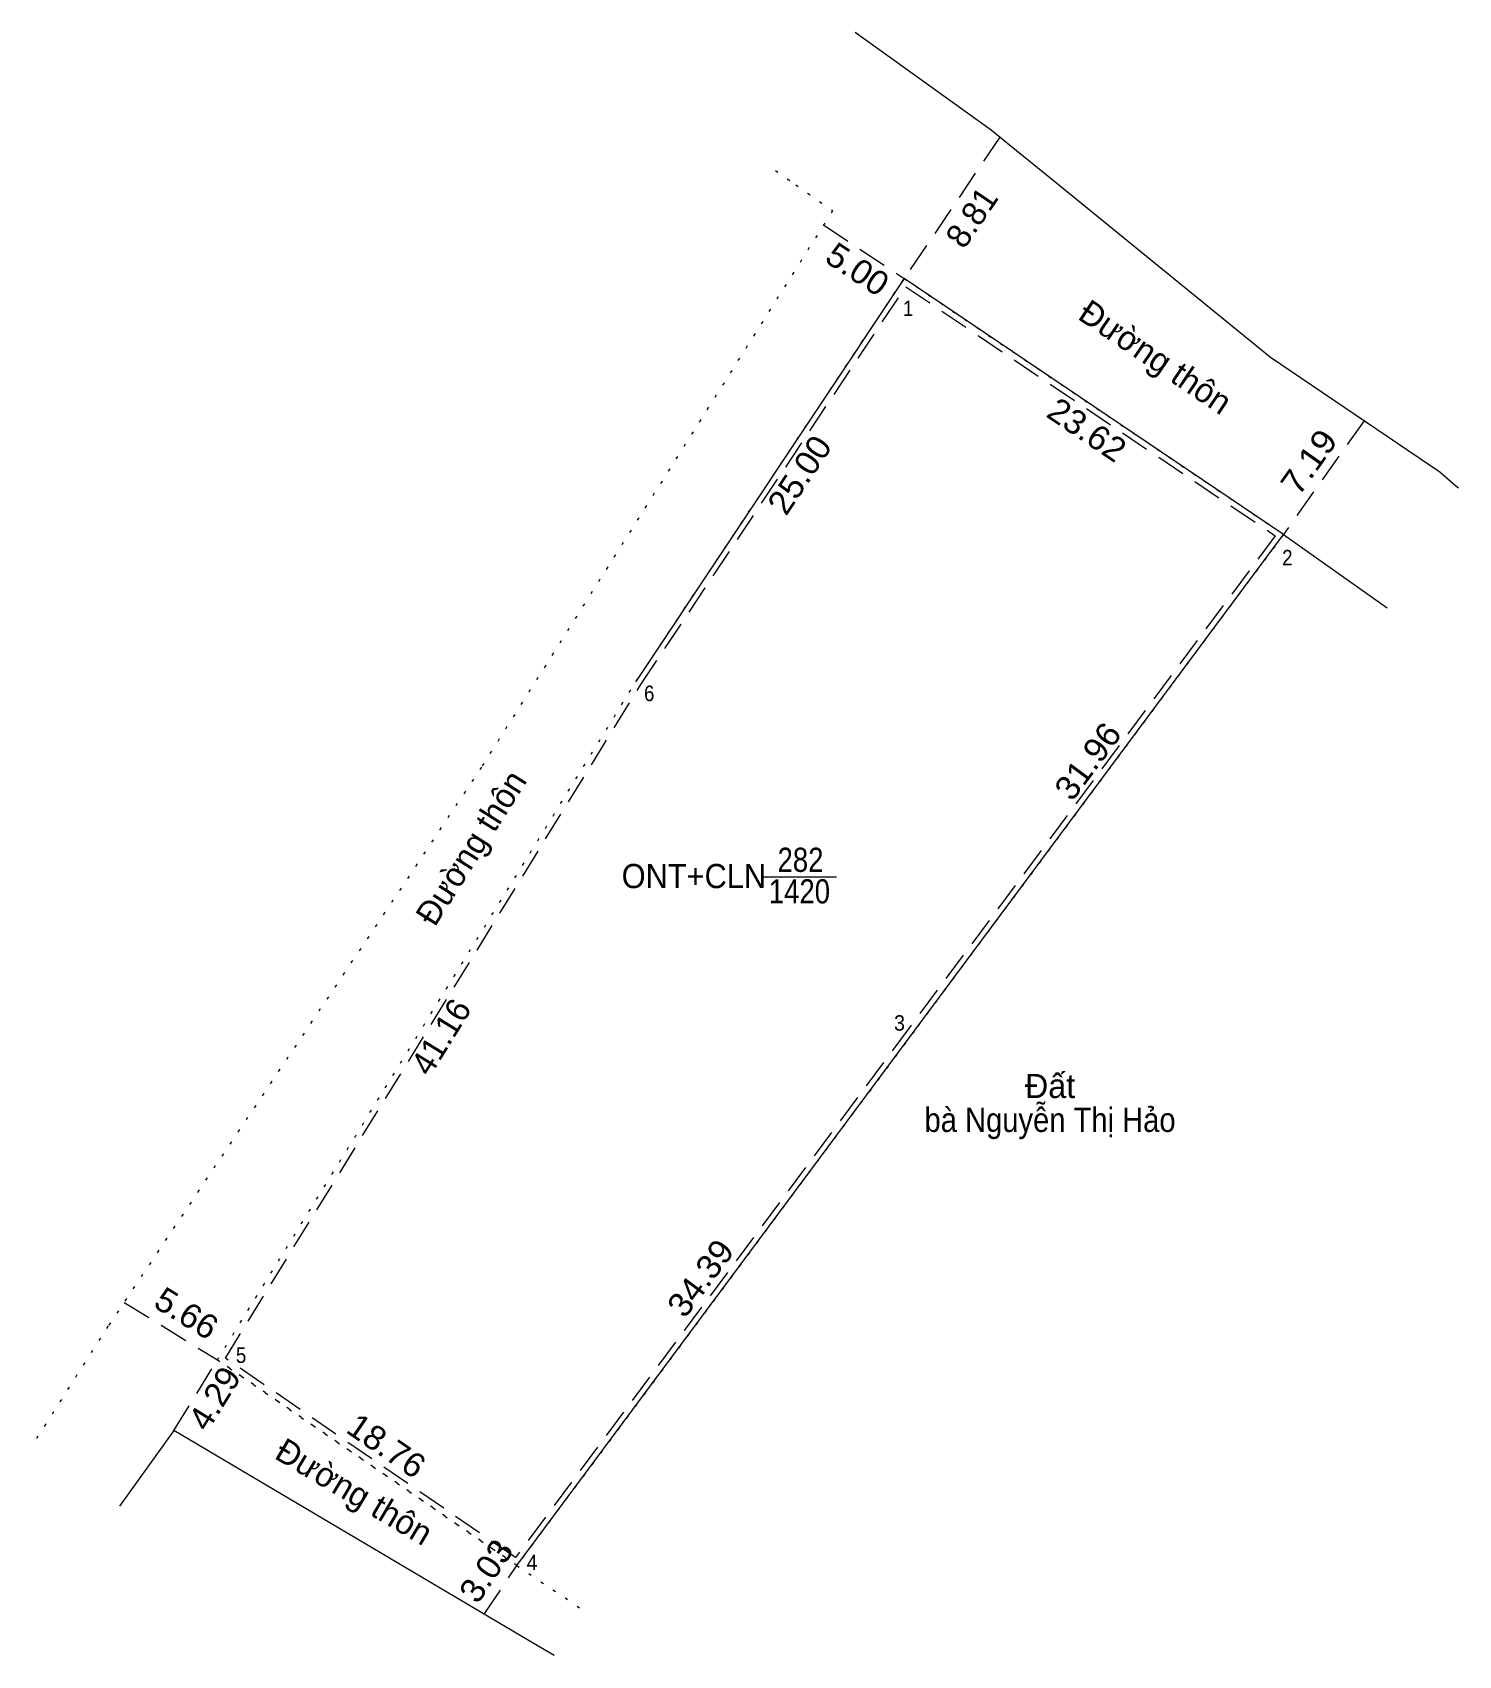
# Model space of a CAD drawing. Header units: metres. Extents: x 551478 to 552046, y 1840313 to 1840514.
# Drawn here: x 551822.9 to 551896.5, y 1840359.9 to 1840443.8 of the extents above; entities that cross this region are included whole.
import ezdxf
from ezdxf.enums import TextEntityAlignment as Align

# ---------------------------------------------------------------- set-up
doc = ezdxf.new("R2010")
doc.units = ezdxf.units.M
doc.header["$LTSCALE"] = 0.5
doc.linetypes.add('DOTTED', pattern=[1.5, 0.3, -1.2])
doc.linetypes.add('MEDIUM_DASHED', pattern=[4.5, 3, -1.5])
for name, color, linetype, lineweight in [('1', 7, 'DOTTED', 13), ('10', 7, 'Continuous', 13), ('23', 7, 'Continuous', 13), ('63', 7, 'MEDIUM_DASHED', 13)]:
    doc.layers.add(name, color=color, linetype=linetype, lineweight=lineweight)

msp = doc.modelspace()

# ---------------------------------------------------------------- texts
at = {"layer": '1'}
for s, width, p in [('282', 0.85, (551862.525, 1840400.42)), ('ONT+CLN', 0.95, (551857.02, 1840399.58)), ('1420', 0.85, (551862.47, 1840398.79))]:
    msp.add_text(s, height=1.25, dxfattribs=dict(at, width=width)).set_placement(p, align=Align.CENTER)
at = {"layer": '63'}
for s, rotation, p in [('8.81', 55.967, (551871.8828, 1840433.8752)), ('Đường thôn', 325.981, (551880.5054, 1840426.4935)), ('Đường thôn', 57.691, (551846.0467, 1840401.336)), ('41.16', 58.33, (551844.4917, 1840391.5769)), ('Đường thôn', 329.38, (551839.1667, 1840367.8757))]:
    msp.add_text(s, height=1.25, rotation=rotation, dxfattribs=at).set_placement(p, align=Align.CENTER)
for s, rotation, width, p in [('5.00', 326.342, 1.05, (551865.1236, 1840431.0221)), ('23.62', 325.994, 1.05, (551876.9655, 1840422.7349)), ('7.19', 54.675, 1.1, (551889.2856, 1840421.2336)), ('25.00', 56.354, 1.05, (551862.9971, 1840420.5787)), ('31.96', 53.37, 1.05, (551877.8584, 1840405.7671)), ('34.39', 53.383, 1.05, (551857.8641, 1840379.0722)), ('5.66', 328.359, 1.05, (551830.4971, 1840377.0952)), ('4.29', 58.349, 1.05, (551832.8021, 1840372.902)), ('18.76', 325.514, 1.05, (551840.7962, 1840370.2718)), ('3.03', 56.047, 1.05, (551846.8105, 1840363.9759))]:
    msp.add_text(s, height=1.25, rotation=rotation, dxfattribs=dict(at, width=width)).set_placement(p, align=Align.CENTER)
for s, width, p in [(' 1', 0.9, (551868.35, 1840429.12)), (' 2', 0.9, (551887.93, 1840416.25)), (' 6', 0.9, (551854.98, 1840409.24)), (' 3', 0.95, (551867.92, 1840392.22)), (' 5', 0.9, (551833.91, 1840375.06)), (' 4', 0.95, (551848.95, 1840364.36))]:
    msp.add_text(s, height=0.8, dxfattribs=dict(at, width=width)).set_placement(p, align=Align.RIGHT)
msp.add_text('Đất', height=1.25, dxfattribs=at).set_placement((551875.41, 1840388.74), align=Align.CENTER)
at = {"layer": '63', "width": 0.9}
msp.add_text('bà Nguyễn Thị Hảo', height=1.25, dxfattribs=at).set_placement((551875.41, 1840386.99), align=Align.CENTER)

# ---------------------------------------------------------------- linework, layer by layer
at = {"layer": '1'}
for p, q in [((551854.03, 1840410.25), (551867.88, 1840431.06)), ((551832.42, 1840375.22), (551854.03, 1840410.25))]:
    msp.add_line(p, q, dxfattribs=at)
msp.add_lwpolyline([(551867.88, 1840431.06), (551887.46, 1840417.85), (551868.39, 1840392.2), (551847.88, 1840364.6), (551832.42, 1840375.22), (551854.03, 1840410.25)], close=True, dxfattribs=at)
at = {"layer": '1', "linetype": 'MEDIUM_DASHED'}
msp.add_lwpolyline([(551867.96, 1840430.64), (551887.03, 1840417.78), (551868.15, 1840392.38), (551847.81, 1840365.01), (551832.83, 1840375.31), (551854.28, 1840410.09)], close=True, dxfattribs=at)
at = {"layer": '10'}
for p, q in [((551875.84, 1840435.9), (551873.67, 1840437.66)), ((551867.88, 1840431.06), (551854.03, 1840410.25)), ((551887.46, 1840417.85), (551892.82, 1840414.05)), ((551830.17, 1840371.57), (551827.37, 1840367.67))]:
    msp.add_line(p, q, dxfattribs=at)
for points in [[(551873.67, 1840437.66), (551872.37, 1840438.72), (551865.35, 1840443.77)], [(551896.5, 1840420.23), (551896.36, 1840420.34), (551895.53, 1840421.07), (551886.8, 1840426.98), (551875.84, 1840435.9)], [(551847.88, 1840364.6), (551868.39, 1840392.2), (551887.46, 1840417.85)], [(551849.8, 1840359.95), (551848.13, 1840360.94), (551830.17, 1840371.57)]]:
    msp.add_lwpolyline(points, dxfattribs=at)
at = {"layer": '23'}
for p, q in [((551867.88, 1840431.06), (551854.03, 1840410.25)), ((551887.46, 1840417.85), (551867.88, 1840431.06))]:
    msp.add_line(p, q, dxfattribs=at)
at = {"layer": '23', "linetype": 'DOTTED'}
for points in [[(551861.23, 1840436.64), (551862.28, 1840435.9), (551864.18, 1840434.56)], [(551864.18, 1840434.56), (551846.05, 1840405.83), (551841.9, 1840399.58), (551826.78, 1840376.97), (551822.87, 1840370.83)], [(551832.42, 1840375.22), (551847.88, 1840364.6), (551851.53, 1840362.14)]]:
    msp.add_lwpolyline(points, dxfattribs=at)
at = {"layer": '23'}
msp.add_lwpolyline([(551849.8, 1840359.95), (551848.13, 1840360.94), (551830.17, 1840371.57)], dxfattribs=at)
msp.add_lwpolyline([(551849.8, 1840359.95), (551848.13, 1840360.94), (551830.17, 1840371.57)], dxfattribs=at)
at = {"layer": '63'}
for p, q in [((551872.81, 1840438.36), (551867.88, 1840431.06)), ((551863.72, 1840433.83), (551867.88, 1840431.06)), ((551891.62, 1840423.72), (551887.46, 1840417.85)), ((551827.6, 1840378.19), (551832.42, 1840375.22)), ((551830.17, 1840371.57), (551832.42, 1840375.22)), ((551846.19, 1840362.09), (551847.88, 1840364.6))]:
    msp.add_line(p, q, dxfattribs=at)
at = {"layer": '63', "linetype": 'Continuous'}
msp.add_line((551860.64, 1840400.16), (551864.39, 1840400.16), dxfattribs=at)

msp.set_redraw_order([(e.dxf.handle, doc.entitydb.next_handle()) for e in msp.query("TEXT MTEXT ATTDEF DIMENSION ARC_DIMENSION")])  # texts and dimensions are drawn at this point

doc.saveas('drawing.dxf')
